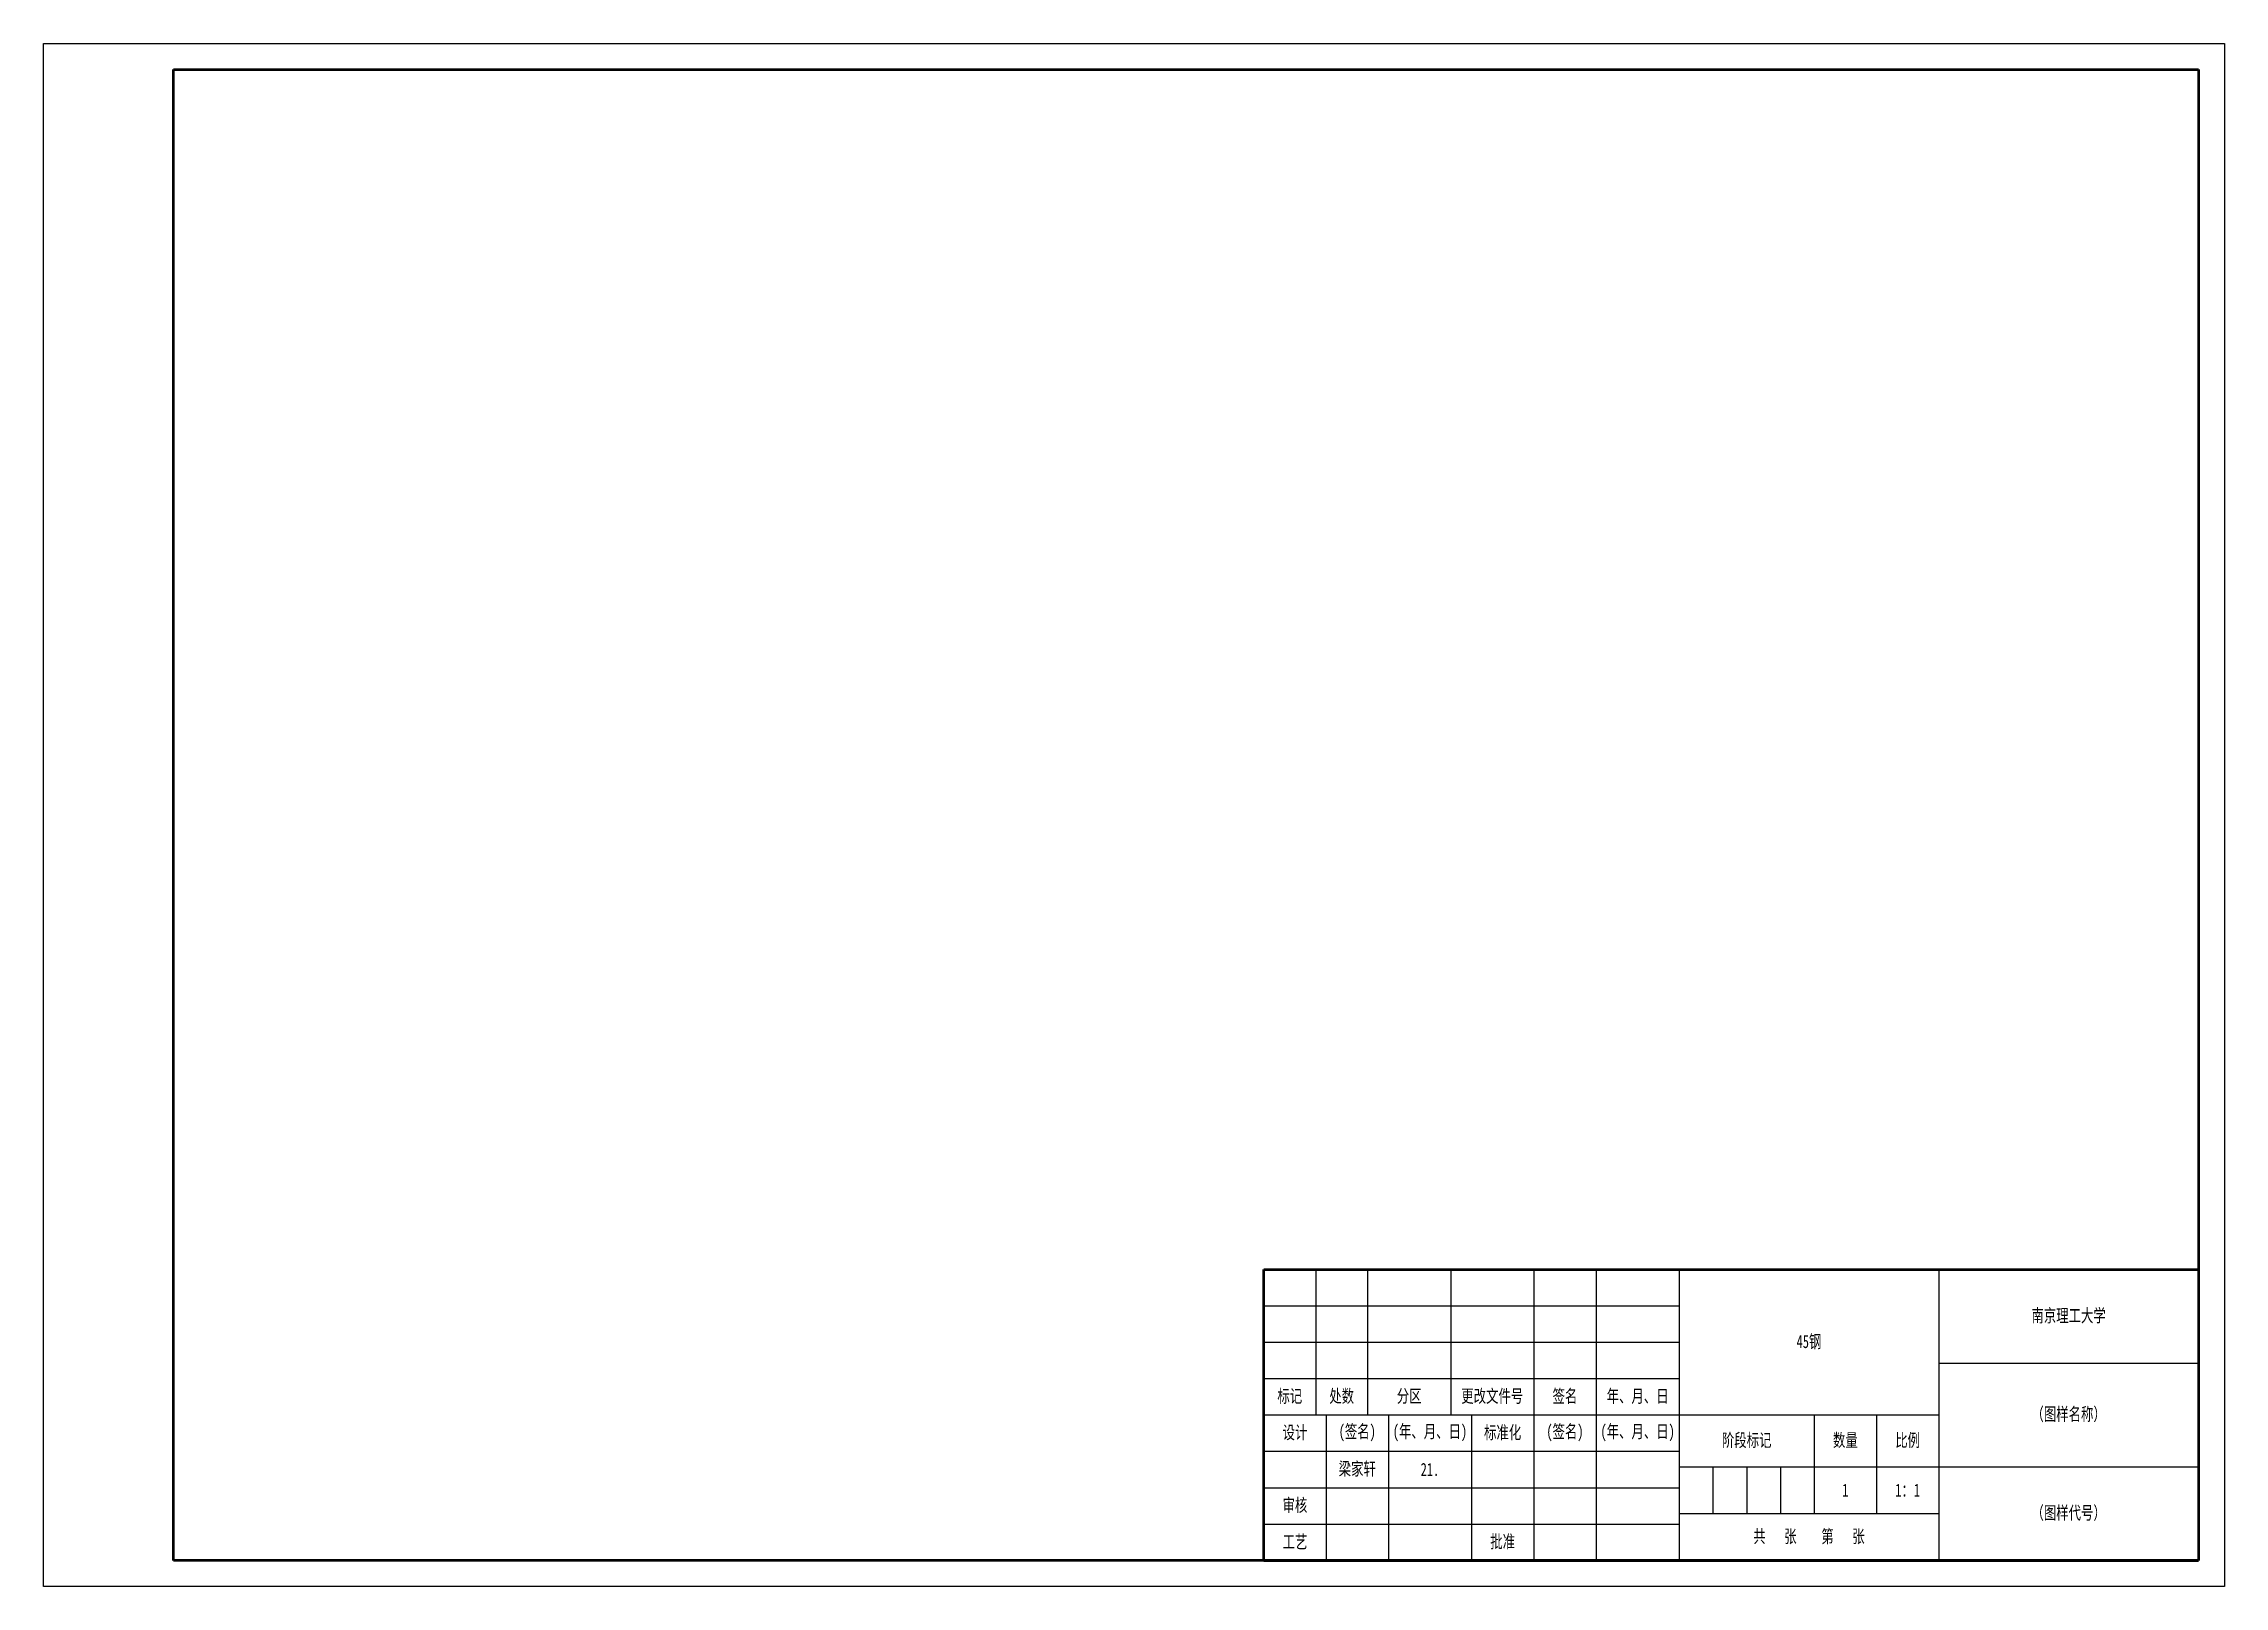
# Model space of a CAD drawing. Header units: millimetres. Extents: x 1050 to 2021, y 766 to 1186.
# Drawn here: x 1050 to 1470, y 765.6 to 1062.6 of the extents above; entities that cross this region are included whole.
import ezdxf

# ---------------------------------------------------------------- set-up
doc = ezdxf.new("R2010")
doc.units = ezdxf.units.MM
doc.header["$LTSCALE"] = 0.3
for name, color, linetype, lineweight in [('粗实线', 7, 'Continuous', 50), ('细实线', 7, 'Continuous', 25), ('细文本', 7, 'Continuous', 25)]:
    doc.layers.add(name, color=color, linetype=linetype, lineweight=lineweight)
doc.styles.add('NUT Standard', font='simfang.ttf', dxfattribs={"width": 0.7, "height": 2.5})

msp = doc.modelspace()

# ---------------------------------------------------------------- texts
at = {"layer": '粗实线', "char_height": 2.5, "attachment_point": 5, "style": 'NUT Standard'}
for s, width, insert in [('\\pxqc;{\\fFangSong|b0|i0|c134|p49;梁家轩}', 12, (1303.042, 788.119)), ('21.', 16, (1317.042, 788.119)), ('\\pxqc;{\\fFangSong|b0|i0|c134|p49;1}', 12, (1397.042, 784.119)), ('\\pxqc;{\\fFangSong|b0|i0|c134|p49;1：1}', 12, (1409.042, 784.119))]:
    msp.add_mtext_dynamic_manual_height_columns(s, width=width, gutter_width=12.5, heights=[0], dxfattribs=dict(at, insert=insert))
at = {"layer": '细文本', "char_height": 2.5, "attachment_point": 5, "style": 'NUT Standard'}
for s, insert, width in [('{\\fFangSong|b0|i0|c134|p49;南京理工大学}', (1440.042, 817.619), 50), ('45钢', (1390.042, 812.619), 50), ('标记', (1290.042, 802.119), 10), ('处数', (1300.042, 802.119), 10), ('分区', (1313.042, 802.119), 16), ('更改文件号', (1329.042, 802.119), 16), ('签名', (1343.042, 802.119), 12), ('年、月、日', (1357.042, 802.119), 16), ('（图样名称）', (1440.042, 798.619), 50), ('设计', (1291.042, 795.119), 12), ('(签名)', (1303.042, 795.119), 12), ('(年、月、日)', (1317.042, 795.119), 16), ('标准化', (1331.042, 795.119), 12), ('(签名)', (1343.042, 795.119), 12), ('(年、月、日)', (1357.042, 795.119), 16), ('阶段标记', (1378.042, 793.619), 26), ('数量', (1397.042, 793.619), 12), ('比例', (1409.042, 793.619), 12), ('审核', (1291.042, 781.119), 12), ('（图样代号）', (1440.042, 779.619), 50), ('工艺', (1291.042, 774.119), 12), ('批准', (1331.042, 774.119), 12), ('共   张    第   张', (1390.042, 775.119), 50)]:
    msp.add_mtext(s, dxfattribs=dict(at, insert=insert, width=width))

# ---------------------------------------------------------------- linework, layer by layer
for p, q in [((1050.042, 1062.619), (1470.042, 1062.619)), ((1050.042, 765.619), (1050.042, 1062.619)), ((1470.042, 1062.619), (1470.042, 765.619)), ((1470.042, 765.619), (1050.042, 765.619))]:
    msp.add_line(p, q)
at = {"layer": '粗实线'}
for p, q in [((1075.042, 770.619), (1075.042, 1057.619)), ((1075.042, 1057.619), (1465.042, 1057.619)), ((1465.042, 1057.619), (1465.042, 770.619)), ((1285.042, 826.619), (1465.042, 826.619)), ((1285.042, 770.619), (1285.042, 826.619)), ((1465.042, 770.619), (1075.042, 770.619)), ((1285.042, 770.619), (1465.042, 770.619))]:
    msp.add_line(p, q, dxfattribs=at)
at = {"layer": '细实线'}
for p, q in [((1295.042, 826.619), (1295.042, 798.619)), ((1305.042, 826.619), (1305.042, 798.619)), ((1321.042, 826.619), (1321.042, 798.619)), ((1337.042, 826.619), (1337.042, 798.619)), ((1349.042, 826.619), (1349.042, 798.619)), ((1365.042, 826.619), (1365.042, 770.619)), ((1415.042, 826.619), (1415.042, 770.619)), ((1285.042, 819.619), (1365.042, 819.619)), ((1285.042, 812.619), (1365.042, 812.619)), ((1415.042, 808.619), (1465.042, 808.619)), ((1285.042, 805.619), (1365.042, 805.619)), ((1285.042, 798.619), (1415.042, 798.619)), ((1297.042, 798.619), (1297.042, 770.619)), ((1309.042, 798.619), (1309.042, 770.619)), ((1325.042, 798.619), (1325.042, 770.619)), ((1337.042, 798.619), (1337.042, 770.619)), ((1349.042, 798.619), (1349.042, 770.619)), ((1391.042, 798.619), (1391.042, 779.619)), ((1403.042, 798.619), (1403.042, 779.619)), ((1285.042, 791.619), (1365.042, 791.619)), ((1365.042, 788.619), (1465.042, 788.619)), ((1371.542, 788.619), (1371.542, 779.619)), ((1378.042, 788.619), (1378.042, 779.619)), ((1384.542, 788.619), (1384.542, 779.619)), ((1285.042, 784.619), (1365.042, 784.619)), ((1285.042, 777.619), (1365.042, 777.619)), ((1365.042, 779.619), (1415.042, 779.619))]:
    msp.add_line(p, q, dxfattribs=at)

msp.set_redraw_order([(e.dxf.handle, doc.entitydb.next_handle()) for e in msp.query("TEXT MTEXT ATTDEF DIMENSION ARC_DIMENSION")])  # texts and dimensions are drawn at this point

doc.saveas('drawing.dxf')
